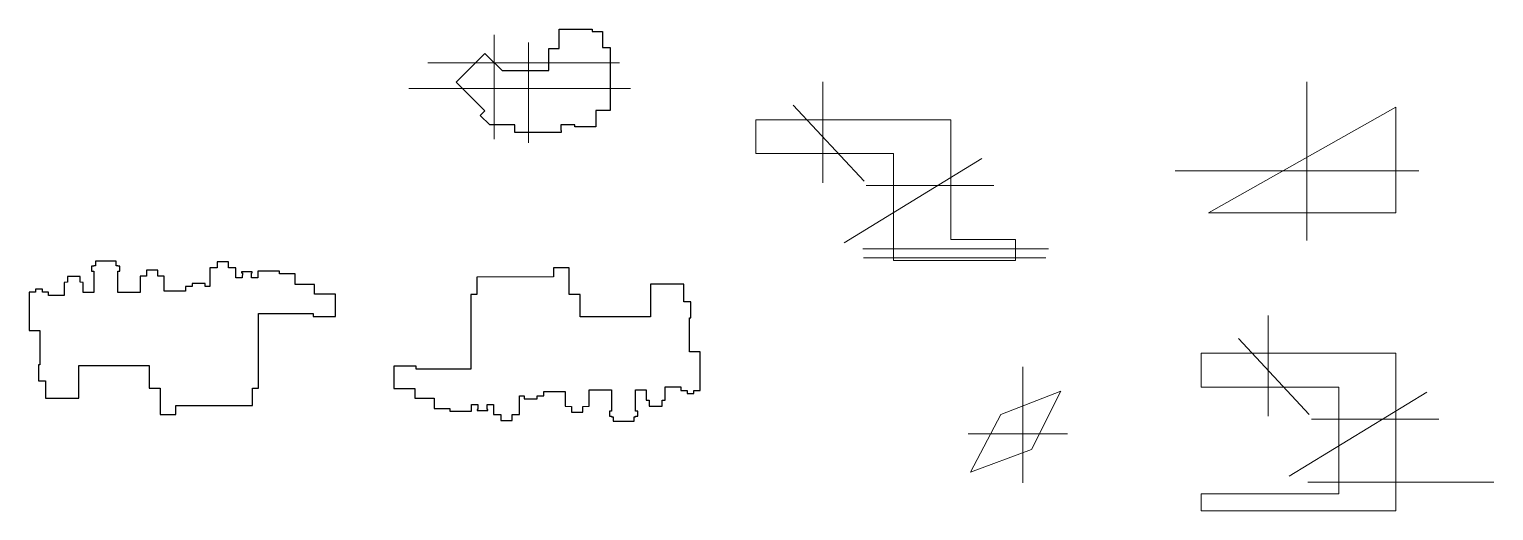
# Model space of a CAD drawing. Header units: inches. Extents: x 897 to 26182, y 486 to 12251.
# Drawn here: x 897 to 12670, y 3159 to 7032 of the extents above; entities that cross this region are included whole.
import ezdxf

# ---------------------------------------------------------------- set-up
doc = ezdxf.new("R2010")
doc.units = ezdxf.units.IN
doc.header["$LTSCALE"] = 24
doc.header["$MEASUREMENT"] = 0
doc.layers.add('03-C-Dims', color=131, linetype='Continuous', lineweight=5)
doc.layers.add('_EE_FDN_PERIMETER', color=3, linetype='Continuous')
doc.layers.add('_JHA_FOUNDATION', color=100, linetype='Continuous')

msp = doc.modelspace()

# ---------------------------------------------------------------- linework, layer by layer
at = {"layer": '03-C-Dims'}
for p, q in [((4633.84, 6987.71), (4633.84, 6148.99)), ((4910.57, 6925.5), (4910.57, 6119.04)), ((5641.59, 6761.9), (4101.13, 6761.9)), ((7276.74, 6608.62), (7276.74, 5797.14)), ((11167.79, 6610.04), (11167.79, 5332.48)), ((5729.22, 6554.53), (3948.93, 6554.53)), ((7038.35, 6421.31), (7608.5, 5809.85)), ((8554.08, 5991.78), (7447.69, 5315.15)), ((12068.81, 5893.38), (10108.81, 5893.38)), ((8650.83, 5774.09), (7625.95, 5774.09)), ((7596.65, 5266.32), (9090.89, 5266.32)), ((9068.17, 5192.52), (7602.33, 5192.52)), ((10855.86, 4730.69), (10855.86, 3919.21)), ((10617.47, 4543.38), (11187.62, 3931.92)), ((8885.13, 4317.63), (8885.13, 3383.64)), ((12133.2, 4113.85), (11026.81, 3437.22)), ((12229.95, 3896.15), (11205.07, 3896.15)), ((8443.95, 3777.63), (9243.59, 3777.63)), ((11175.77, 3388.39), (12670.01, 3388.39))]:
    msp.add_line(p, q, dxfattribs=at)
for points in [[(10376.73, 5555.71), (11881.79, 6404.58), (11881.79, 5555.71)], [(7845.63, 6031.79), (7845.63, 5172.57), (8824.08, 5172.57), (8824.08, 5340.46), (8305.21, 5340.46), (8305.21, 6303.38), (6738.69, 6303.38), (6738.69, 6031.79)], [(11424.75, 4153.85), (11424.75, 3294.63), (10317.81, 3294.63), (10317.81, 3159.13), (11884.33, 3159.13), (11884.33, 4425.45), (10317.81, 4425.45), (10317.81, 4153.85)], [(8706.42, 3932.73), (9188.5, 4121.71), (8954.82, 3650.45), (8462.9, 3470.37)]]:
    msp.add_lwpolyline(points, close=True, dxfattribs=at)
at = {"layer": '_EE_FDN_PERIMETER', "linetype": 'Continuous'}
msp.add_lwpolyline([(4329.03, 6606.28), (4560.26, 6837.5), (4698.09, 6699.67), (5072.33, 6699.67), (5072.33, 6877.18), (5156.33, 6877.18), (5156.33, 7032.18), (5420.83, 7032.18), (5420.83, 7014.18), (5504.83, 7014.18), (5504.83, 6884.68), (5565.33, 6884.68), (5565.33, 6378.2), (5451.33, 6378.2), (5451.33, 6248.2), (5283.33, 6248.2), (5283.33, 6262.2), (5170.83, 6262.2), (5170.83, 6218.2), (5171.83, 6218.2), (5171.83, 6201.2), (5154.83, 6201.2), (5154.83, 6202.2), (5053.33, 6202.2), (5053.33, 6201.2), (5036.33, 6201.2), (5036.33, 6202.2), (4934.82, 6202.2), (4934.82, 6201.2), (4917.82, 6201.2), (4917.82, 6202.2), (4816.32, 6202.2), (4816.32, 6201.2), (4799.32, 6201.2), (4799.32, 6218.2), (4800.33, 6218.2), (4800.33, 6262.2), (4598.15, 6262.2), (4522.42, 6337.93), (4559.9, 6375.41)], close=True, dxfattribs=at)
at = {"layer": '_JHA_FOUNDATION'}
for points in [[(2740.53, 4146.37), (2740.53, 4746.37), (3178.53, 4746.37), (3178.53, 4722.37), (3358.53, 4722.37), (3358.53, 4902.37), (3190.53, 4902.37), (3190.53, 4980.33), (3034.53, 4980.33), (3034.53, 5064.37), (2908.53, 5064.37), (2908.53, 5086.37), (2734.53, 5086.37), (2734.53, 5032.33), (2683.53, 5032.33), (2683.53, 5072.33), (2687.53, 5072.33), (2687.53, 5080.33), (2603.53, 5080.33), (2603.53, 5072.33), (2609.53, 5072.33), (2607.53, 5032.33), (2556.53, 5032.33), (2556.53, 5112.37), (2497.53, 5112.37), (2497.53, 5160.37), (2407.56, 5160.37), (2407.56, 5112.37), (2348.53, 5112.37), (2348.53, 4962.34), (2310.53, 4962.34), (2310.53, 4986.34), (2206.53, 4986.34), (2206.53, 4962.34), (2152.53, 4962.34), (2152.53, 4926.37), (1980.53, 4926.37), (1980.53, 5046.37), (1929.53, 5046.87), (1929.53, 5094.37), (1839.56, 5094.37), (1839.56, 5046.87), (1788.53, 5046.37), (1788.53, 4914.37), (1607.53, 4914.37), (1607.53, 5086.37), (1625.53, 5086.37), (1625.53, 5126.37), (1607.53, 5126.37), (1607.53, 5130.37), (1595.53, 5130.37), (1595.53, 5166.37), (1427.53, 5166.37), (1427.53, 5130.37), (1415.53, 5130.37), (1415.53, 5126.37), (1397.53, 5126.37), (1397.53, 5086.37), (1415.53, 5086.37), (1415.53, 4914.37), (1330.53, 4914.37), (1330.53, 4996.37), (1304.53, 4996.87), (1304.53, 5044.37), (1202.56, 5044.37), (1202.56, 4996.87), (1176.53, 4996.37), (1176.53, 4890.37), (1050.53, 4890.37), (1050.53, 4918.37), (1001.53, 4918.37), (1001.53, 4942.37), (945.53, 4942.37), (945.53, 4918.37), (896.53, 4918.37), (896.53, 4609.37), (982.53, 4609.37), (982.53, 4333.37), (970.53, 4333.37), (970.53, 4205.37), (1026.53, 4205.37), (1026.53, 4063.33), (1294.53, 4063.33), (1294.53, 4327.37), (1860.53, 4327.37), (1860.53, 4146.37), (1948.53, 4146.37), (1948.53, 3933.42), (2074.53, 3933.42), (2074.53, 4004.37), (2690.53, 4006.38), (2690.53, 4146.37), (2740.53, 4146.37)], [(4445.43, 4899.08), (4445.43, 4299.08), (4007.43, 4299.08), (4007.43, 4323.08), (3827.43, 4323.08), (3827.43, 4143.08), (3995.43, 4143.08), (3995.43, 4065.13), (4151.43, 4065.13), (4151.43, 3981.08), (4277.43, 3981.08), (4277.43, 3959.08), (4451.43, 3959.08), (4451.43, 4013.13), (4502.43, 4013.13), (4502.43, 3973.13), (4498.43, 3973.13), (4498.43, 3965.13), (4582.43, 3965.13), (4582.43, 3973.13), (4576.43, 3973.13), (4578.43, 4013.13), (4629.43, 4013.13), (4629.43, 3933.08), (4688.43, 3933.08), (4688.43, 3885.08), (4778.4, 3885.08), (4778.4, 3933.08), (4837.43, 3933.08), (4837.43, 4083.11), (4875.43, 4083.11), (4875.43, 4059.11), (4979.43, 4059.11), (4979.43, 4083.11), (5033.43, 4083.11), (5033.43, 4119.08), (5205.43, 4119.08), (5205.43, 3999.08), (5256.44, 3998.58), (5256.44, 3951.08), (5346.4, 3951.08), (5346.4, 3998.58), (5397.43, 3999.08), (5397.43, 4131.08), (5578.43, 4131.08), (5578.43, 3959.08), (5560.43, 3959.08), (5560.43, 3919.08), (5578.43, 3919.08), (5578.43, 3915.08), (5590.43, 3915.08), (5590.43, 3879.08), (5758.43, 3879.08), (5758.43, 3915.08), (5770.43, 3915.08), (5770.43, 3919.08), (5788.43, 3919.08), (5788.43, 3959.08), (5770.43, 3959.08), (5770.43, 4131.08), (5855.43, 4131.08), (5855.43, 4049.08), (5881.44, 4048.58), (5881.44, 4001.08), (5983.4, 4001.08), (5983.4, 4048.58), (6009.43, 4049.08), (6009.43, 4155.08), (6135.43, 4155.08), (6135.43, 4127.08), (6184.43, 4127.08), (6184.43, 4103.08), (6240.43, 4103.08), (6240.43, 4127.08), (6289.43, 4127.08), (6289.43, 4436.08), (6203.43, 4436.08), (6203.43, 4712.08), (6215.43, 4712.08), (6215.43, 4840.08), (6159.43, 4840.08), (6159.43, 4982.13), (5891.43, 4982.13), (5891.43, 4718.08), (5325.43, 4718.08), (5325.43, 4899.08), (5237.43, 4899.08), (5237.43, 5112.04), (5111.43, 5112.04), (5111.43, 5041.08), (4495.43, 5039.07), (4495.43, 4899.08), (4445.43, 4899.08)]]:
    msp.add_lwpolyline(points, dxfattribs=at)

doc.saveas('drawing.dxf')
